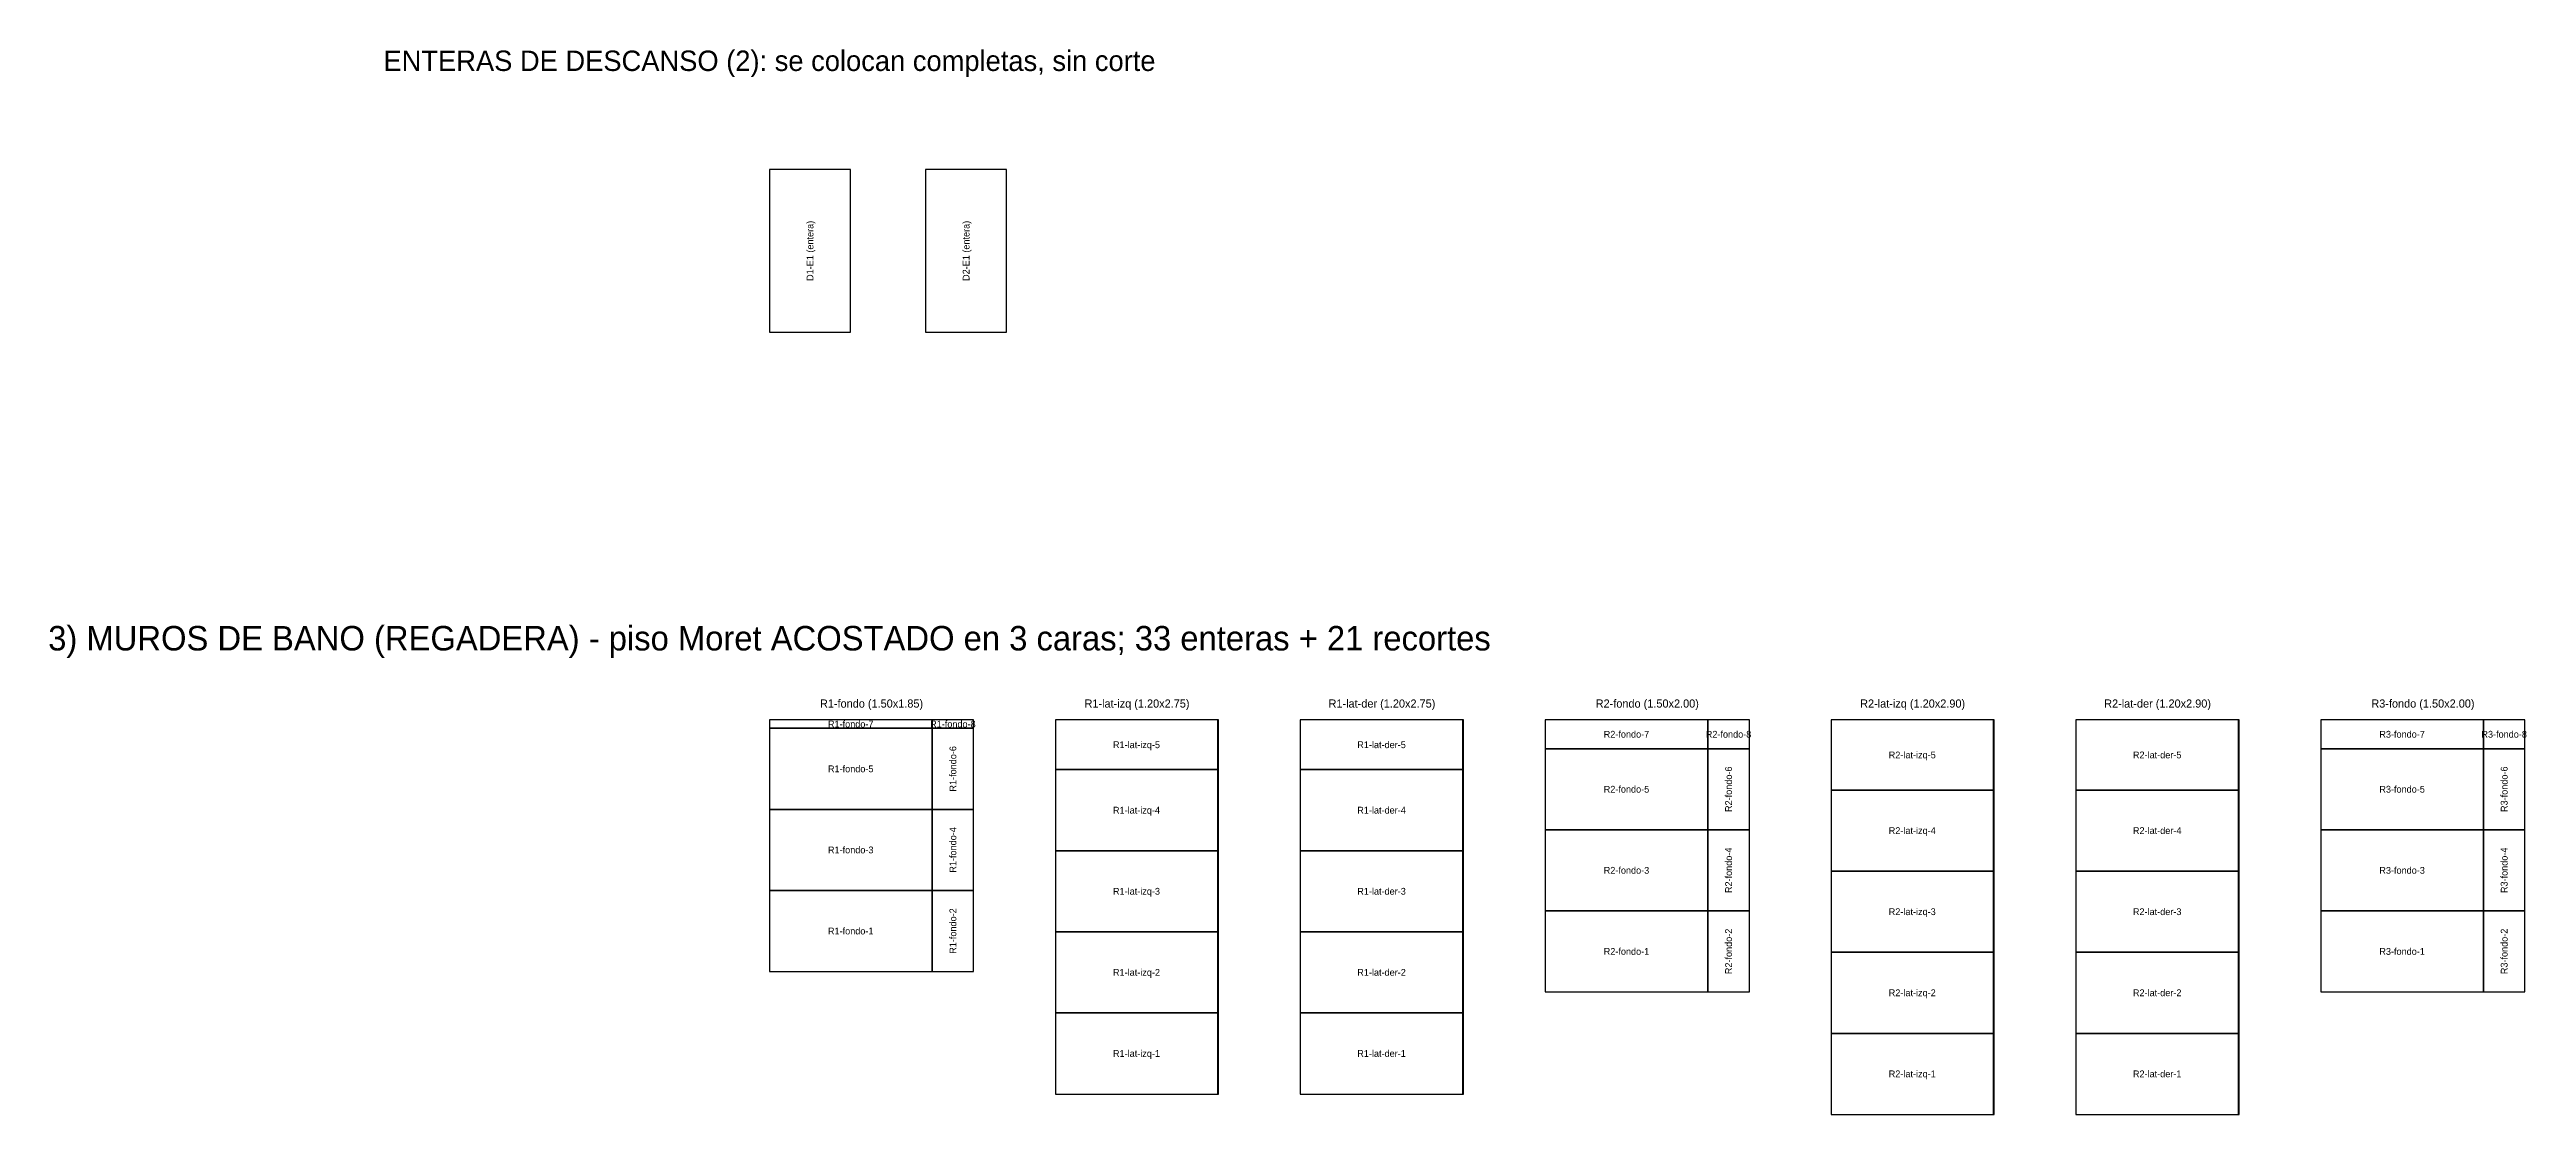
# Model space of a CAD drawing. Header units: metres. Extents: x 261.3 to 349, y -132.1 to -56.9.
# Drawn here: x 330.82 to 349.02, y -93.67 to -85.85 of the extents above; entities that cross this region are included whole.
import ezdxf
from ezdxf.enums import TextEntityAlignment as Align

# ---------------------------------------------------------------- set-up
doc = ezdxf.new("R2010")
doc.units = ezdxf.units.M
doc.layers.add('ESCALERA-REGADERA-ZOCLO', color=6, linetype='Continuous')
doc.layers.add('ESCALERA-REGADERA-ZOCLO-TEXTO', color=7, linetype='Continuous')

msp = doc.modelspace()

# ---------------------------------------------------------------- texts
at = {"layer": 'ESCALERA-REGADERA-ZOCLO-TEXTO'}
for s, height, p in [('ENTERAS DE DESCANSO (2): se colocan completas, sin corte', 0.15, (336.108, -85.928)), ('3) MUROS DE BANO (REGADERA) - piso Moret ACOSTADO en 3 caras; 33 enteras + 21 recortes', 0.18, (336.108, -90.172)), ('R1-fondo (1.50x1.85)', 0.06, (336.858, -90.652)), ('R1-lat-izq (1.20x2.75)', 0.06, (338.809, -90.652)), ('R1-lat-der (1.20x2.75)', 0.06, (340.609, -90.652)), ('R2-fondo (1.50x2.00)', 0.06, (342.559, -90.652)), ('R2-lat-izq (1.20x2.90)', 0.06, (344.509, -90.652)), ('R2-lat-der (1.20x2.90)', 0.06, (346.309, -90.652)), ('R3-fondo (1.50x2.00)', 0.06, (348.259, -90.652)), ('R1-fondo-7', 0.05, (336.705, -90.803)), ('R1-fondo-8', 0.05, (337.456, -90.803)), ('R1-lat-izq-5', 0.05, (338.805, -90.955)), ('R1-lat-der-5', 0.05, (340.606, -90.955)), ('R2-fondo-7', 0.05, (342.406, -90.878)), ('R2-fondo-8', 0.05, (343.156, -90.878)), ('R2-lat-izq-5', 0.05, (344.506, -91.03)), ('R2-lat-der-5', 0.05, (346.306, -91.03)), ('R3-fondo-7', 0.05, (348.106, -90.878)), ('R3-fondo-8', 0.05, (348.856, -90.878)), ('R1-fondo-5', 0.05, (336.705, -91.132)), ('R2-fondo-5', 0.05, (342.406, -91.282)), ('R3-fondo-5', 0.05, (348.106, -91.282)), ('R1-lat-izq-4', 0.05, (338.805, -91.436)), ('R1-lat-der-4', 0.05, (340.606, -91.436)), ('R2-lat-izq-4', 0.05, (344.506, -91.586)), ('R2-lat-der-4', 0.05, (346.306, -91.586)), ('R1-fondo-3', 0.05, (336.705, -91.728)), ('R2-fondo-3', 0.05, (342.406, -91.878)), ('R3-fondo-3', 0.05, (348.106, -91.878)), ('R1-lat-izq-3', 0.05, (338.805, -92.032)), ('R1-lat-der-3', 0.05, (340.606, -92.032)), ('R2-lat-izq-3', 0.05, (344.506, -92.182)), ('R2-lat-der-3', 0.05, (346.306, -92.182)), ('R1-fondo-1', 0.05, (336.705, -92.324)), ('R2-fondo-1', 0.05, (342.406, -92.474)), ('R3-fondo-1', 0.05, (348.106, -92.474)), ('R1-lat-izq-2', 0.05, (338.805, -92.628)), ('R1-lat-der-2', 0.05, (340.606, -92.628)), ('R2-lat-izq-2', 0.05, (344.506, -92.778)), ('R2-lat-der-2', 0.05, (346.306, -92.778)), ('R1-lat-izq-1', 0.05, (338.805, -93.224)), ('R1-lat-der-1', 0.05, (340.606, -93.224)), ('R2-lat-izq-1', 0.05, (344.506, -93.374)), ('R2-lat-der-1', 0.05, (346.306, -93.374))]:
    msp.add_text(s, height=height, dxfattribs=at).set_placement(p, align=Align.MIDDLE_CENTER)
for s, p in [('D1-E1 (entera)', (336.406, -87.325)), ('D2-E1 (entera)', (337.553, -87.325)), ('R1-fondo-6', (337.456, -91.132)), ('R2-fondo-6', (343.156, -91.282)), ('R3-fondo-6', (348.856, -91.282)), ('R1-fondo-4', (337.456, -91.728)), ('R2-fondo-4', (343.156, -91.878)), ('R3-fondo-4', (348.856, -91.878)), ('R1-fondo-2', (337.456, -92.324)), ('R2-fondo-2', (343.156, -92.474)), ('R3-fondo-2', (348.856, -92.474))]:
    msp.add_text(s, height=0.05, rotation=90, dxfattribs=at).set_placement(p, align=Align.MIDDLE_CENTER)

# ---------------------------------------------------------------- linework, layer by layer
at = {"layer": 'ESCALERA-REGADERA-ZOCLO'}
for points in [[(336.108, -87.922), (336.704, -87.922), (336.704, -86.728), (336.108, -86.728)], [(337.255, -87.922), (337.851, -87.922), (337.851, -86.728), (337.255, -86.728)], [(336.108, -92.622), (337.608, -92.622), (337.608, -90.772), (336.108, -90.772)], [(336.108, -90.834), (337.303, -90.834), (337.303, -90.772), (336.108, -90.772)], [(337.303, -90.834), (337.608, -90.834), (337.608, -90.772), (337.303, -90.772)], [(338.209, -93.522), (339.409, -93.522), (339.409, -90.772), (338.209, -90.772)], [(338.209, -91.138), (339.403, -91.138), (339.403, -90.772), (338.209, -90.772)], [(340.009, -93.522), (341.209, -93.522), (341.209, -90.772), (340.009, -90.772)], [(340.009, -91.138), (341.203, -91.138), (341.203, -90.772), (340.009, -90.772)], [(341.809, -92.772), (343.309, -92.772), (343.309, -90.772), (341.809, -90.772)], [(341.809, -90.984), (343.003, -90.984), (343.003, -90.772), (341.809, -90.772)], [(343.003, -90.984), (343.309, -90.984), (343.309, -90.772), (343.003, -90.772)], [(343.909, -93.672), (345.109, -93.672), (345.109, -90.772), (343.909, -90.772)], [(343.909, -91.288), (345.103, -91.288), (345.103, -90.772), (343.909, -90.772)], [(345.709, -93.672), (346.909, -93.672), (346.909, -90.772), (345.709, -90.772)], [(345.709, -91.288), (346.903, -91.288), (346.903, -90.772), (345.709, -90.772)], [(347.509, -92.772), (349.009, -92.772), (349.009, -90.772), (347.509, -90.772)], [(347.509, -90.984), (348.703, -90.984), (348.703, -90.772), (347.509, -90.772)], [(348.703, -90.984), (349.009, -90.984), (349.009, -90.772), (348.703, -90.772)], [(336.108, -91.43), (337.303, -91.43), (337.303, -90.834), (336.108, -90.834)], [(337.303, -91.43), (337.608, -91.43), (337.608, -90.834), (337.303, -90.834)], [(341.809, -91.58), (343.003, -91.58), (343.003, -90.984), (341.809, -90.984)], [(343.003, -91.58), (343.309, -91.58), (343.309, -90.984), (343.003, -90.984)], [(347.509, -91.58), (348.703, -91.58), (348.703, -90.984), (347.509, -90.984)], [(348.703, -91.58), (349.009, -91.58), (349.009, -90.984), (348.703, -90.984)], [(338.209, -91.734), (339.403, -91.734), (339.403, -91.138), (338.209, -91.138)], [(340.009, -91.734), (341.203, -91.734), (341.203, -91.138), (340.009, -91.138)], [(343.909, -91.884), (345.103, -91.884), (345.103, -91.288), (343.909, -91.288)], [(345.709, -91.884), (346.903, -91.884), (346.903, -91.288), (345.709, -91.288)], [(336.108, -92.026), (337.303, -92.026), (337.303, -91.43), (336.108, -91.43)], [(337.303, -92.026), (337.608, -92.026), (337.608, -91.43), (337.303, -91.43)], [(338.209, -92.33), (339.403, -92.33), (339.403, -91.734), (338.209, -91.734)], [(340.009, -92.33), (341.203, -92.33), (341.203, -91.734), (340.009, -91.734)], [(341.809, -92.176), (343.003, -92.176), (343.003, -91.58), (341.809, -91.58)], [(343.003, -92.176), (343.309, -92.176), (343.309, -91.58), (343.003, -91.58)], [(347.509, -92.176), (348.703, -92.176), (348.703, -91.58), (347.509, -91.58)], [(348.703, -92.176), (349.009, -92.176), (349.009, -91.58), (348.703, -91.58)], [(343.909, -92.48), (345.103, -92.48), (345.103, -91.884), (343.909, -91.884)], [(345.709, -92.48), (346.903, -92.48), (346.903, -91.884), (345.709, -91.884)], [(336.108, -92.622), (337.303, -92.622), (337.303, -92.026), (336.108, -92.026)], [(337.303, -92.622), (337.608, -92.622), (337.608, -92.026), (337.303, -92.026)], [(341.809, -92.772), (343.003, -92.772), (343.003, -92.176), (341.809, -92.176)], [(343.003, -92.772), (343.309, -92.772), (343.309, -92.176), (343.003, -92.176)], [(347.509, -92.772), (348.703, -92.772), (348.703, -92.176), (347.509, -92.176)], [(348.703, -92.772), (349.009, -92.772), (349.009, -92.176), (348.703, -92.176)], [(338.209, -92.926), (339.403, -92.926), (339.403, -92.33), (338.209, -92.33)], [(340.009, -92.926), (341.203, -92.926), (341.203, -92.33), (340.009, -92.33)], [(343.909, -93.076), (345.103, -93.076), (345.103, -92.48), (343.909, -92.48)], [(345.709, -93.076), (346.903, -93.076), (346.903, -92.48), (345.709, -92.48)], [(338.209, -93.522), (339.403, -93.522), (339.403, -92.926), (338.209, -92.926)], [(340.009, -93.522), (341.203, -93.522), (341.203, -92.926), (340.009, -92.926)], [(343.909, -93.672), (345.103, -93.672), (345.103, -93.076), (343.909, -93.076)], [(345.709, -93.672), (346.903, -93.672), (346.903, -93.076), (345.709, -93.076)]]:
    msp.add_lwpolyline(points, close=True, dxfattribs=at)

msp.set_redraw_order([(e.dxf.handle, doc.entitydb.next_handle()) for e in msp.query("TEXT MTEXT ATTDEF DIMENSION ARC_DIMENSION")])  # texts and dimensions are drawn at this point

doc.saveas('drawing.dxf')
